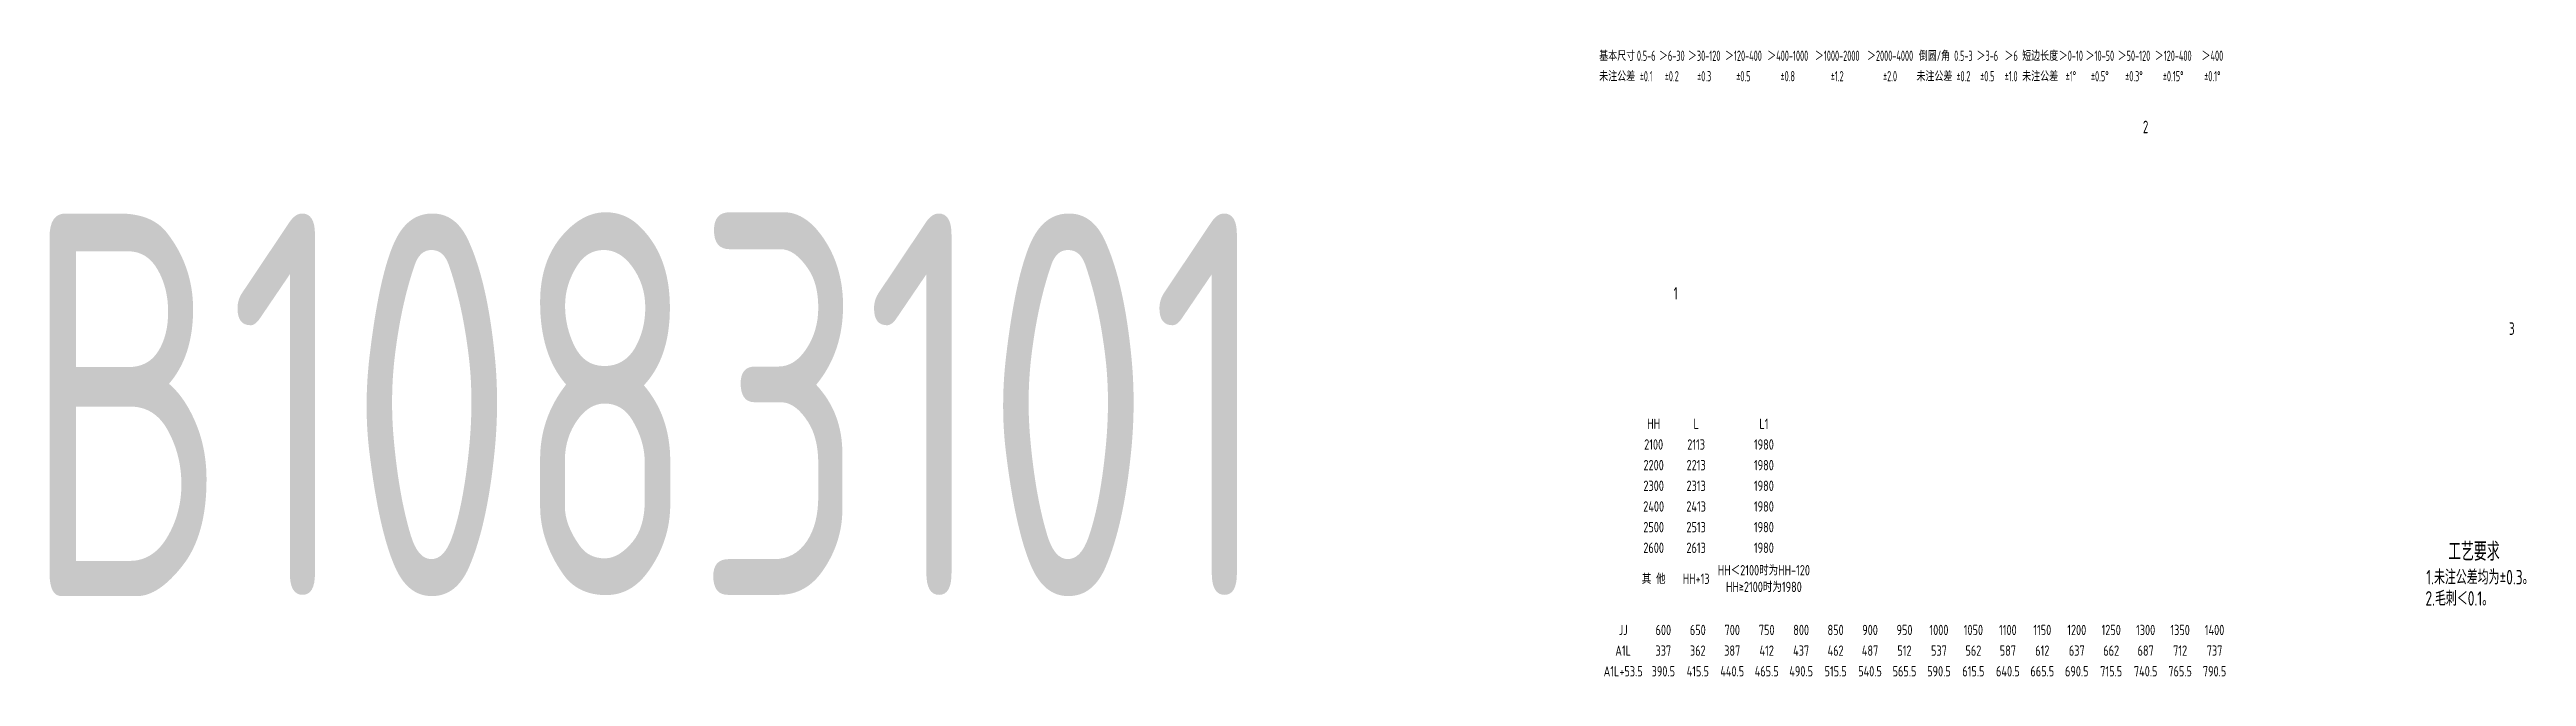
# Model space of a CAD drawing. Header units: inches. Extents: x 14216 to 120088, y -28648 to 23559.
# Drawn here: x 14852 to 21323, y 2256 to 3895 of the extents above; entities that cross this region are included whole.
import ezdxf
from ezdxf.enums import TextEntityAlignment as Align

# ---------------------------------------------------------------- set-up
doc = ezdxf.new("R2010")
doc.units = ezdxf.units.IN
doc.header["$LTSCALE"] = 0.3
doc.header["$MEASUREMENT"] = 0
doc.layers.add('2', color=2, linetype='Continuous')
doc.layers.add('2细实线', color=2, linetype='Continuous')
doc.layers.add('粗实线', color=7, linetype='Continuous', lineweight=30)
doc.styles.add('HZ', font='isocp2.shx', dxfattribs={"width": 0.7, "bigfont": 'hztxt.shx'})

msp = doc.modelspace()

# ---------------------------------------------------------------- texts
at = {"layer": '2', "color": 4, "style": 'HZ', "width": 0.7}
for s, p in [('2', (20320.7, 3676.2)), ('1', (19094.9, 3241.4)), ('3', (21277.2, 3149))]:
    msp.add_text(s, height=33, dxfattribs=at).set_placement(p)
at = {"layer": '2', "style": 'HZ', "width": 0.8}
for s, p in [('HH', (19042.6, 2916.7)), ('L', (19153.6, 2916.7)), ('L1', (19330.6, 2916.7)), ('2100', (19042.6, 2862.7)), ('2113', (19153.6, 2862.7)), ('1980', (19330.6, 2862.7)), ('2200', (19042.6, 2808.7)), ('2213', (19153.6, 2808.7)), ('1980', (19330.6, 2808.7)), ('2300', (19042.6, 2754.7)), ('2313', (19153.6, 2754.7)), ('1980', (19330.6, 2754.7)), ('2400', (19042.6, 2700.7)), ('2500', (19042.6, 2646.7)), ('2413', (19153.6, 2700.7)), ('2513', (19153.6, 2646.7)), ('1980', (19330.6, 2700.7)), ('1980', (19330.6, 2646.7)), ('2600', (19042.6, 2592.7)), ('2613', (19153.6, 2592.7)), ('1980', (19330.6, 2592.7)), ('其 他', (19042.6, 2511.7)), ('HH+13', (19153.6, 2511.7)), ('HH＜2100时为HH-120', (19330.6, 2534.1)), ('HH≥2100时为1980', (19330.6, 2490.4))]:
    msp.add_text(s, height=27, dxfattribs=at).set_placement(p, align=Align.MIDDLE_CENTER)
at = {"layer": '2', "color": 6, "style": 'HZ', "width": 0.75}
for s, p in [('1.未注公差均为±0.3。', (21060.9, 2496.8)), ('2.毛刺＜0.1。', (21058.8, 2441.4))]:
    msp.add_text(s, height=38, dxfattribs=at).set_placement(p)
at = {"layer": '2', "color": 6, "insert": (16414.2, 2966.4), "char_height": 1000, "attachment_point": 5, "style": 'HZ'}
msp.add_mtext('\\A1;B1083101', dxfattribs=at)
at = {"layer": '2细实线', "linetype": 'ByBlock', "style": 'HZ', "width": 0.65}
for s, p in [('基本尺寸', (18947.4, 3878.7)), ('0.5-6', (19023.2, 3878.7)), ('＞6-30', (19090, 3878.7)), ('＞30-120', (19174.6, 3878.7)), ('＞120-400', (19277.1, 3878.7)), ('＞400-1000', (19392.9, 3878.7)), ('＞1000-2000', (19522.1, 3878.7)), ('＞2000-4000', (19660.2, 3878.7)), ('倒圆/角', (19776.1, 3878.7)), ('0.5-3', (19851.8, 3878.7)), ('＞3-6', (19914.2, 3878.7)), ('＞6', (19976.5, 3878.7)), ('短边长度', (20052.3, 3878.7)), ('＞0-10', (20132.5, 3878.7)), ('＞10-50', (20208.2, 3878.7)), ('＞50-120', (20297.3, 3878.7)), ('＞120-400', (20399.8, 3878.7)), ('＞400', (20502.2, 3878.7)), ('未注公差', (18947.4, 3825.3)), ('%%p0.1', (19023.2, 3825.3)), ('%%p0.2', (19090, 3825.3)), ('%%p0.3', (19174.6, 3825.3)), ('%%p0.5', (19277.1, 3825.3)), ('%%p0.8', (19392.9, 3825.3)), ('%%p1.2', (19522.1, 3825.3)), ('%%p2.0', (19660.2, 3825.3)), ('未注公差', (19776.1, 3825.3)), ('%%p0.2', (19851.8, 3825.3)), ('%%p0.5', (19914.2, 3825.3)), ('%%p1.0', (19976.5, 3825.3)), ('未注公差', (20052.3, 3825.3)), ('%%p1%%d', (20132.5, 3825.3)), ('%%p0.5%%d', (20208.2, 3825.3)), ('%%p0.3%%d', (20297.3, 3825.3)), ('%%p0.15%%d', (20399.8, 3825.3)), ('%%p0.1%%d', (20502.2, 3825.3))]:
    msp.add_text(s, height=26.73, dxfattribs=at).set_placement(p, align=Align.MIDDLE_CENTER)
at = {"layer": '2细实线', "style": 'HZ', "width": 0.8}
for s, p in [('A1L', (18962.9, 2323.9)), ('JJ', (18962.9, 2377.9)), ('337', (19067.9, 2323.9)), ('600', (19067.9, 2377.9)), ('362', (19157.9, 2323.9)), ('650', (19157.9, 2377.9)), ('387', (19247.9, 2323.9)), ('700', (19247.9, 2377.9)), ('750', (19337.9, 2377.9)), ('412', (19337.9, 2323.9)), ('437', (19427.9, 2323.9)), ('800', (19427.9, 2377.9)), ('462', (19517.9, 2323.9)), ('850', (19517.9, 2377.9)), ('487', (19607.9, 2323.9)), ('900', (19607.9, 2377.9)), ('950', (19697.9, 2377.9)), ('512', (19697.9, 2323.9)), ('1000', (19787.9, 2377.9)), ('537', (19787.9, 2323.9)), ('1050', (19877.9, 2377.9)), ('562', (19877.9, 2323.9)), ('1100', (19967.9, 2377.9)), ('587', (19967.9, 2323.9)), ('1150', (20057.9, 2377.9)), ('612', (20057.9, 2323.9)), ('1200', (20147.9, 2377.9)), ('637', (20147.9, 2323.9)), ('1250', (20237.9, 2377.9)), ('662', (20237.9, 2323.9)), ('1300', (20327.9, 2377.9)), ('687', (20327.9, 2323.9)), ('1350', (20417.9, 2377.9)), ('712', (20417.9, 2323.9)), ('1400', (20507.9, 2377.9)), ('737', (20507.9, 2323.9)), ('A1L+53.5', (18962.9, 2269.9)), ('390.5', (19067.9, 2269.9)), ('415.5', (19157.9, 2269.9)), ('440.5', (19247.9, 2269.9)), ('465.5', (19337.9, 2269.9)), ('490.5', (19427.9, 2269.9)), ('515.5', (19517.9, 2269.9)), ('540.5', (19607.9, 2269.9)), ('565.5', (19697.9, 2269.9)), ('590.5', (19787.9, 2269.9)), ('615.5', (19877.9, 2269.9)), ('640.5', (19967.9, 2269.9)), ('665.5', (20057.9, 2269.9)), ('690.5', (20147.9, 2269.9)), ('715.5', (20237.9, 2269.9)), ('740.5', (20327.9, 2269.9)), ('765.5', (20417.9, 2269.9)), ('790.5', (20507.9, 2269.9))]:
    msp.add_text(s, height=27, dxfattribs=at).set_placement(p, align=Align.MIDDLE_CENTER)
at = {"layer": '粗实线', "color": 3, "linetype": 'Continuous', "lineweight": -3, "style": 'HZ', "width": 0.7}
msp.add_text('工艺要求', height=48, dxfattribs=at).set_placement((21118.3, 2558.7))

doc.saveas('drawing.dxf')
